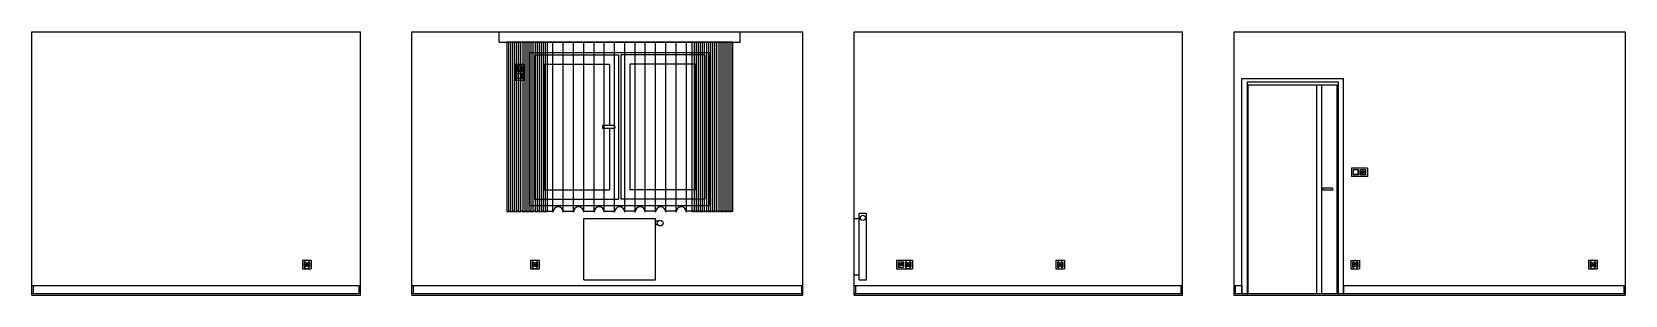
# Model space of a CAD drawing. Header units: millimetres. Extents: x 863 to 5283, y 810 to 2397.
# Drawn here: x 863 to 2415, y 1640 to 1897 of the extents above; entities that cross this region are included whole.
import ezdxf

# ---------------------------------------------------------------- set-up
doc = ezdxf.new("R2010")
doc.units = ezdxf.units.MM
for name, color, linetype in [('Drzwi', 34, 'Continuous'), ('Elektryka - obudowy', 253, 'Continuous'), ('Grzejniki', 12, 'Continuous'), ('Listwy', 9, 'Continuous'), ('Okna', 7, 'Continuous'), ('Panele', 44, 'Continuous'), ('Zasłony', 9, 'Continuous'), ('Ściany', 7, 'Continuous')]:
    doc.layers.add(name, color=color, linetype=linetype)

# ---------------------------------------------------------------- blocks, each defined once
blk = doc.blocks.new('Z$W@#6483')
for p, q in [((0, 140.7), (0, 0)), ((0, 140.7), (82, 140.7)), ((82, 140.7), (82, 0)), ((84, 140.7), (84, 0)), ((166, 140.7), (84, 140.7)), ((166, 140.7), (166, 0)), ((9, 131.7), (73, 131.7)), ((9, 131.7), (9, 9)), ((73, 131.7), (73, 71.8)), ((93, 131.7), (93, 9)), ((157, 131.7), (93, 131.7)), ((157, 131.7), (157, 9)), ((66.7, 68.8), (66.7, 71.8)), ((77.2, 71.8), (66.7, 71.8)), ((77.2, 68.8), (66.7, 68.8)), ((73, 68.8), (73, 9)), ((0, 0), (82, 0)), ((9, 9), (73, 9)), ((166, 0), (84, 0)), ((157, 9), (93, 9))]:
    blk.add_line(p, q)
blk.add_arc((77.2, 70.3), 1.5, 270, 90)
blk = doc.blocks.new('Z$W@#27938')
for p, q in [((0, 0), (0, 257.2)), ((0, 257.2), (320.2, 257.2)), ((320.2, 0), (320.2, 257.2)), ((0, 0), (320.2, 0))]:
    blk.add_line(p, q)
blk = doc.blocks.new('Z$W@#24918')
h = blk.add_hatch(color=256)
h.paths.add_polyline_path([(1.5, 5.9, -1), (1.1, 5.9, -1)])
h.paths.add_polyline_path([(3.4, 5.9, -1), (3, 5.9, -1)])
h = blk.add_hatch(color=256)
h.paths.add_polyline_path([(1.5, 2.2, 1), (1.1, 2.2, 1)])
h.paths.add_polyline_path([(3.4, 2.2, 1), (3, 2.2, 1)])
for centre in [(1.3, 5.9), (1.3, 2.2), (2.2, 4.8), (2.2, 3.4), (3.2, 5.9), (3.2, 2.2)]:
    blk.add_circle(centre, 0.24)
for centre, start, end in [((2.2, 5.9), 304.6921, 235.3079), ((2.2, 2.2), 124.6921, 55.3079)]:
    blk.add_arc(centre, 2.25, start, end)
blk = doc.blocks.new('Z$W@#3488')
for p, q in [((0, 8.4), (8.4, 8.4)), ((0, 8.4), (0, 0)), ((0, 0), (8.4, 0)), ((1.7, 6.7), (1.7, 1.7)), ((1.7, 6.7), (2, 6.7)), ((1.7, 1.7), (2, 1.7)), ((6.4, 6.7), (6.7, 6.7)), ((6.4, 1.7), (6.7, 1.7)), ((6.7, 6.7), (6.7, 1.7)), ((8.4, 8.4), (8.4, 0))]:
    blk.add_line(p, q)
blk.add_circle((4.2, 4.2), 0.2)
blk.add_blockref('Z$W@#24918', (2, 0.1))
blk = doc.blocks.new('Z$W@#13524')
for p, q in [((15.5, 8.4), (0, 8.4)), ((0, 8.4), (0, 0)), ((15.5, 0), (0, 0)), ((1.7, 6.7), (1.7, 1.7)), ((6.7, 6.7), (1.7, 6.7)), ((6.7, 1.7), (1.7, 1.7)), ((6.6, 6.6), (1.8, 6.6)), ((1.8, 1.8), (1.8, 6.6)), ((6.6, 1.9), (1.8, 1.9)), ((6.6, 1.8), (1.8, 1.8)), ((6.6, 1.8), (6.6, 6.6)), ((6.7, 6.7), (6.7, 1.7)), ((8.8, 6.7), (8.8, 1.7)), ((13.8, 6.7), (8.8, 6.7)), ((8.8, 1.8), (8.9, 6.6)), ((13.8, 1.8), (8.8, 1.8)), ((13.8, 1.7), (8.8, 1.7)), ((13.7, 6.6), (8.9, 6.6)), ((13.7, 1.9), (8.9, 1.9)), ((10.1, 3.2), (9.9, 3.7)), ((10.1, 3.2), (10.1, 5.2)), ((10.1, 3.2), (10.3, 3.7)), ((11.3, 1.8), (11.3, 6.6)), ((12.5, 5.2), (12.3, 4.7)), ((12.5, 5.2), (12.5, 3.2)), ((12.5, 5.2), (12.7, 4.7)), ((13.8, 1.8), (13.7, 6.6)), ((13.8, 6.7), (13.8, 1.7)), ((15.5, 8.4), (15.5, 0))]:
    blk.add_line(p, q)
blk = doc.blocks.new('Z$W@#28526')
for p, q in [((15.5, 8.4), (0, 8.4)), ((0, 8.4), (0, 0)), ((15.5, 0), (0, 0)), ((1.7, 6.7), (1.7, 1.7)), ((2, 6.7), (1.7, 6.7)), ((2, 1.7), (1.7, 1.7)), ((4.4, 4.2), (4, 4.2)), ((4.2, 4.4), (4.2, 4)), ((6.7, 6.7), (6.4, 6.7)), ((6.7, 1.7), (6.4, 1.7)), ((6.7, 6.7), (6.7, 1.7)), ((8.8, 6.7), (8.8, 1.7)), ((13.8, 6.7), (8.8, 6.7)), ((13.8, 1.7), (8.8, 1.7)), ((9.3, 5.3), (9.3, 3.1)), ((9.3, 5.3), (10.9, 5.3)), ((9.3, 3.1), (10.9, 3.1)), ((9.4, 4.4), (9.4, 3.4)), ((9.4, 4.4), (10.8, 4.4)), ((9.4, 3.4), (9.8, 3.4)), ((9.8, 3.4), (9.8, 3.2)), ((9.8, 3.2), (10.3, 3.2)), ((10.3, 3.4), (10.3, 3.2)), ((10.3, 3.4), (10.8, 3.4)), ((10.8, 4.4), (10.8, 3.4)), ((10.9, 5.3), (10.9, 3.1)), ((13.3, 5.3), (11.7, 5.3)), ((11.7, 5.3), (11.7, 3.1)), ((13.3, 3.1), (11.7, 3.1)), ((11.8, 4.4), (11.8, 3.4)), ((13.2, 4.4), (11.8, 4.4)), ((12.3, 3.4), (11.8, 3.4)), ((12.3, 3.4), (12.3, 3.2)), ((12.8, 3.2), (12.3, 3.2)), ((13.2, 3.4), (12.8, 3.4)), ((12.8, 3.4), (12.8, 3.2)), ((13.2, 4.4), (13.2, 3.4)), ((13.3, 5.3), (13.3, 3.1)), ((13.8, 6.7), (13.8, 1.7)), ((15.5, 8.4), (15.5, 0))]:
    blk.add_line(p, q)
blk.add_circle((4.2, 4.2), 0.2)
at = {"xscale": -1}
blk.add_blockref('Z$W@#24918', (6.5, 0.1), dxfattribs=at)
blk = doc.blocks.new('Z$W@#12053')
for p, q in [((0, 0), (0, 210)), ((0, 210), (99, 210)), ((6, 0), (6, 204)), ((6, 204), (93, 204)), ((73, 0), (73, 204)), ((78, 0), (78, 204)), ((93, 0), (93, 204)), ((99, 0), (99, 210)), ((79, 101), (79, 103)), ((88, 103), (79, 103)), ((88, 101), (79, 101)), ((0, 0), (99, 0))]:
    blk.add_line(p, q)
blk.add_arc((88, 102), 1, 270, 90)
blk = doc.blocks.new('Z$W@#23754')
for p, q in [((8.4, 15.5), (0, 15.5)), ((0, 15.5), (0, 0)), ((8.4, 0), (0, 0)), ((6.7, 13.8), (1.7, 13.8)), ((1.7, 13.8), (1.7, 8.8)), ((6.7, 8.8), (1.7, 8.8)), ((6.7, 6.7), (1.7, 6.7)), ((1.7, 6.7), (1.7, 1.7)), ((1.7, 6.7), (1.7, 1.7)), ((6.7, 6.7), (1.7, 6.7)), ((6.7, 1.7), (1.7, 1.7)), ((6.7, 1.7), (1.7, 1.7)), ((6.6, 6.6), (1.8, 6.6)), ((1.8, 1.8), (1.8, 6.6)), ((6.6, 1.9), (1.8, 1.9)), ((6.6, 1.8), (1.8, 1.8)), ((2.6, 11.3), (2.6, 13.8)), ((3.1, 11.3), (3.1, 13.8)), ((5.3, 11.3), (5.3, 13.8)), ((5.8, 11.3), (5.8, 13.8)), ((6.6, 1.8), (6.6, 6.6)), ((6.7, 13.8), (6.7, 8.8)), ((6.7, 6.7), (6.7, 1.7)), ((6.7, 6.7), (6.7, 1.7)), ((8.4, 15.5), (8.4, 0))]:
    blk.add_line(p, q)
for radius in [1.58, 1.08]:
    blk.add_arc((4.2, 11.3), radius, 180, 0)
blk = doc.blocks.new('Z$W@#3221')
for p, q in [((0, 60), (70, 60)), ((0, 0), (0, 60)), ((70, 0), (70, 60)), ((72.4, 57.2), (70, 57.2)), ((72.4, 53.6), (70, 53.6)), ((0, 0), (70, 0))]:
    blk.add_line(p, q)
blk.add_circle((74.5, 55.4), 2.8)
blk = doc.blocks.new('Z$W@#22279')
for p, q in [((5, 0), (5, 65)), ((5, 65), (12, 65)), ((12, 0), (12, 65)), ((0, 5), (0, 60)), ((0, 60), (5, 60)), ((0, 5), (5, 5)), ((5, 0), (12, 0))]:
    blk.add_line(p, q)
blk.add_circle((8.6, 60.5), 2.5)
blk = doc.blocks.new('Z$W@#21845')
for p, q in [((0, 166), (0, 0.5)), ((220, 166), (0, 166)), ((1.5, 166), (1.5, 0)), ((3.5, 166), (3.5, 0)), ((5.5, 166), (5.5, 0)), ((7.5, 166), (7.5, 0)), ((9.5, 166), (9.5, 0)), ((11.5, 166), (11.5, 0)), ((13.5, 166), (13.5, 0)), ((15.5, 166), (15.5, 0)), ((17.5, 166), (17.5, 0)), ((19.5, 166), (19.5, 0)), ((21.5, 166), (21.5, 0)), ((23.5, 166), (23.5, 0)), ((25.5, 166), (25.5, 0)), ((27.5, 166), (27.5, 0)), ((29.5, 166), (29.5, 0)), ((31.5, 166), (31.5, 0)), ((33.5, 166), (33.5, 0)), ((35.5, 166), (35.5, 0)), ((37.5, 166), (37.5, 0)), ((39.5, 166), (39.5, 0)), ((45, 0), (45, 166)), ((55, 0), (55, 166)), ((65, 0), (65, 166)), ((75, 0), (75, 166)), ((85, 0), (85, 166)), ((95, 0), (95, 166)), ((105, 0), (105, 166)), ((115, 0), (115, 166)), ((125, 0), (125, 166)), ((135, 0), (135, 166)), ((145, 0), (145, 166)), ((155, 0), (155, 166)), ((165, 0), (165, 166)), ((175, 0), (175, 166)), ((180.5, 166), (180.5, 0)), ((182.5, 166), (182.5, 0)), ((184.5, 166), (184.5, 0)), ((186.5, 166), (186.5, 0)), ((188.5, 166), (188.5, 0)), ((190.5, 166), (190.5, 0)), ((192.5, 166), (192.5, 0)), ((194.5, 166), (194.5, 0)), ((196.5, 166), (196.5, 0)), ((198.5, 166), (198.5, 0)), ((200.5, 166), (200.5, 0)), ((202.5, 166), (202.5, 0)), ((204.5, 166), (204.5, 0)), ((206.5, 166), (206.5, 0)), ((208.5, 166), (208.5, 0)), ((210.5, 166), (210.5, 0)), ((212.5, 166), (212.5, 0)), ((214.5, 166), (214.5, 0)), ((216.5, 166), (216.5, 0)), ((218.5, 166), (218.5, 0)), ((220, 166), (220, 0.5)), ((0, 0.5), (1.5, 0.5)), ((3.5, 0.5), (5.5, 0.5)), ((7.5, 0.5), (9.5, 0.5)), ((11.5, 0.5), (13.5, 0.5)), ((15.5, 0.5), (17.5, 0.5)), ((19.5, 0.5), (21.5, 0.5)), ((23.5, 0.5), (25.5, 0.5)), ((27.5, 0.5), (29.5, 0.5)), ((31.5, 0.5), (33.5, 0.5)), ((35.5, 0.5), (37.5, 0.5)), ((39.5, 1), (45, 1)), ((55, 1), (65, 1)), ((75, 1), (85, 1)), ((95, 1), (105, 1)), ((125, 1), (115, 1)), ((145, 1), (135, 1)), ((165, 1), (155, 1)), ((180.5, 1), (175, 1)), ((184.5, 0.5), (182.5, 0.5)), ((188.5, 0.5), (186.5, 0.5)), ((192.5, 0.5), (190.5, 0.5)), ((196.5, 0.5), (194.5, 0.5)), ((200.5, 0.5), (198.5, 0.5)), ((204.5, 0.5), (202.5, 0.5)), ((208.5, 0.5), (206.5, 0.5)), ((212.5, 0.5), (210.5, 0.5)), ((216.5, 0.5), (214.5, 0.5)), ((220, 0.5), (218.5, 0.5))]:
    blk.add_line(p, q)
for centre, radius, start, end in [((2.5, 0), 1, 0, 180), ((6.5, 0), 1, 0, 180), ((10.5, 0), 1, 0, 180), ((14.5, 0), 1, 0, 180), ((18.5, 0), 1, 0, 180), ((22.5, 0), 1, 0, 180), ((26.5, 0), 1, 0, 180), ((30.5, 0), 1, 0, 180), ((34.5, 0), 1, 0, 180), ((38.5, 0), 1, 0, 180), ((50, 0), 5, 0, 180), ((70, 0), 5, 0, 180), ((90, 0), 5, 0, 180), ((110, 0), 5, 90, 180), ((110, 0), 5, 0, 90), ((130, 0), 5, 0, 180), ((150, 0), 5, 0, 180), ((170, 0), 5, 0, 180), ((181.5, 0), 1, 0, 180), ((185.5, 0), 1, 0, 180), ((189.5, 0), 1, 0, 180), ((193.5, 0), 1, 0, 180), ((197.5, 0), 1, 0, 180), ((201.5, 0), 1, 0, 180), ((205.5, 0), 1, 0, 180), ((209.5, 0), 1, 0, 180), ((213.5, 0), 1, 0, 180), ((217.5, 0), 1, 0, 180)]:
    blk.add_arc(centre, radius, start, end)

msp = doc.modelspace()

# ---------------------------------------------------------------- linework, layer by layer
at = {"layer": 'Listwy'}
for p, q in [((862.51, 1649.132), (1182.71, 1649.132)), ((863.91, 1649.132), (863.91, 1641.132)), ((1181.31, 1649.132), (1181.31, 1641.132)), ((1232.71, 1649.132), (1613.91, 1649.132)), ((1234.11, 1649.132), (1234.11, 1641.132)), ((1612.51, 1649.132), (1612.51, 1641.132)), ((1663.91, 1649.132), (1983.91, 1649.132)), ((1665.31, 1649.132), (1665.31, 1641.132)), ((1982.51, 1649.132), (1982.51, 1641.132)), ((2033.91, 1649.132), (2041.86, 1649.132)), ((2035.31, 1649.132), (2035.31, 1641.132)), ((2041.86, 1649.132), (2041.86, 1641.132)), ((2140.86, 1649.132), (2415.41, 1649.132)), ((2140.86, 1649.132), (2140.86, 1641.132)), ((2414.01, 1649.132), (2414.01, 1641.132))]:
    msp.add_line(p, q, dxfattribs=at)
at = {"layer": 'Panele'}
for p, q in [((862.51, 1641.132), (1182.71, 1641.132)), ((1232.71, 1641.132), (1613.91, 1641.132)), ((1663.91, 1641.132), (1983.91, 1641.132)), ((2033.91, 1641.132), (2415.41, 1641.132))]:
    msp.add_line(p, q, dxfattribs=at)
at = {"layer": 'Ściany'}
for p, q in [((1232.71, 1639.632), (1232.71, 1896.832)), ((1232.71, 1896.832), (1613.91, 1896.832)), ((1317.91, 1886.832), (1317.91, 1896.832)), ((1552.91, 1886.832), (1552.91, 1896.832)), ((1613.91, 1639.632), (1613.91, 1896.832)), ((1663.91, 1896.832), (1983.91, 1896.832)), ((1663.91, 1639.632), (1663.91, 1896.832)), ((1983.91, 1639.632), (1983.91, 1896.832)), ((2033.91, 1896.832), (2415.41, 1896.832)), ((2033.91, 1896.832), (2033.91, 1639.632)), ((2415.41, 1896.832), (2415.41, 1639.632)), ((1317.91, 1886.832), (1552.91, 1886.832)), ((1347.41, 1727.132), (1347.41, 1876.632)), ((1347.41, 1876.632), (1523.41, 1876.632)), ((1523.41, 1727.132), (1523.41, 1876.632)), ((2046.91, 1848.132), (2046.91, 1639.632)), ((2046.91, 1848.132), (2135.81, 1848.132)), ((2135.81, 1848.132), (2135.81, 1639.632)), ((1347.41, 1727.132), (1523.41, 1727.132)), ((1232.71, 1639.632), (1613.91, 1639.632)), ((1663.91, 1639.632), (1983.91, 1639.632)), ((2033.91, 1639.632), (2415.41, 1639.632))]:
    msp.add_line(p, q, dxfattribs=at)

# ---------------------------------------------------------------- block references
at = {"layer": 'Drzwi'}
msp.add_blockref('Z$W@#12053', (2041.86, 1641.132), dxfattribs=at)
at = {"layer": 'Elektryka - obudowy'}
for name, p in [('Z$W@#23754', (1333.51, 1849.432)), ('Z$W@#13524', (2148.71, 1755.432)), ('Z$W@#3488', (1126.31, 1665.432)), ('Z$W@#3488', (1348.51, 1665.432)), ('Z$W@#3488', (1860.51, 1665.281)), ('Z$W@#3488', (2148.06, 1665.236)), ('Z$W@#3488', (2379.71, 1665.432))]:
    msp.add_blockref(name, p, dxfattribs=at)
at = {"layer": 'Elektryka - obudowy', "xscale": -1}
msp.add_blockref('Z$W@#28526', (1720.81, 1665.417), dxfattribs=at)
at = {"layer": 'Grzejniki'}
for name, p in [('Z$W@#3221', (1400.41, 1654.632)), ('Z$W@#22279', (1663.91, 1654.632))]:
    msp.add_blockref(name, p, dxfattribs=at)
at = {"layer": 'Okna'}
msp.add_blockref('Z$W@#6483', (1352.41, 1733.532), dxfattribs=at)
at = {"layer": 'Zasłony'}
msp.add_blockref('Z$W@#21845', (1325.41, 1720.832), dxfattribs=at)
at = {"layer": 'Ściany'}
msp.add_blockref('Z$W@#27938', (862.51, 1639.632), dxfattribs=at)

doc.saveas('drawing.dxf')
